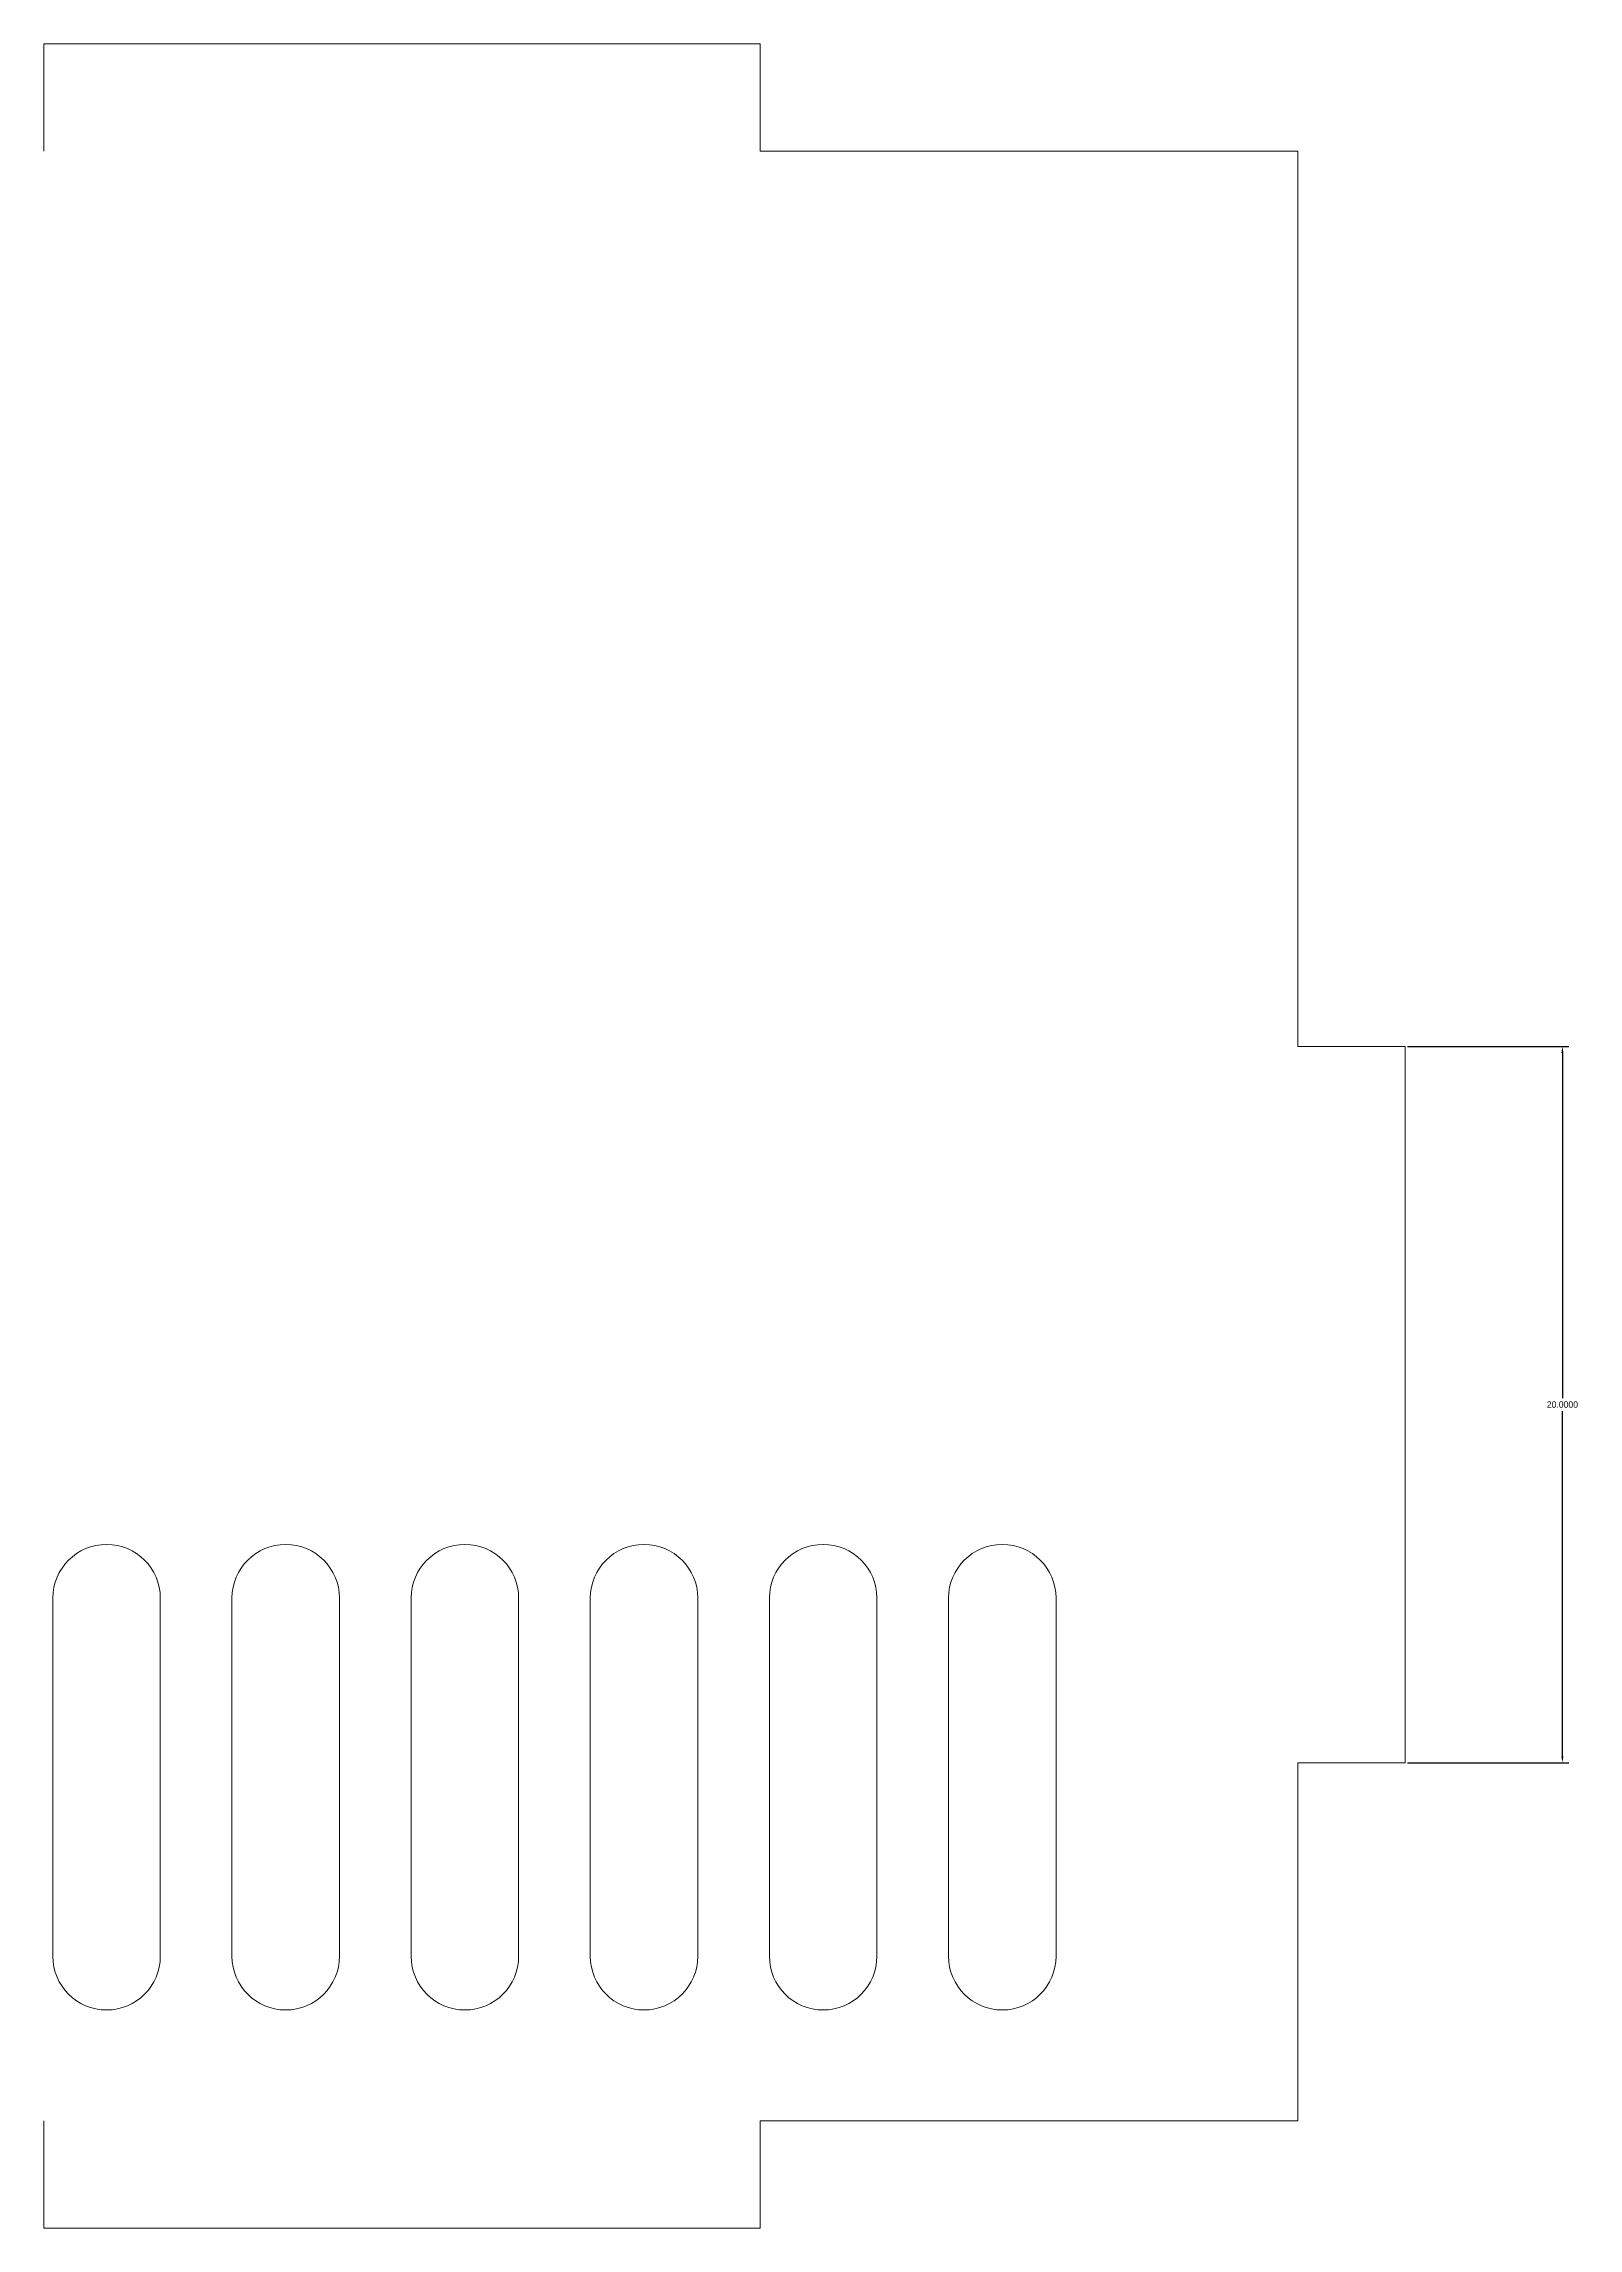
# Model space of a CAD drawing. Header units: millimetres. Extents: x 277 to 555, y 355 to 658.
# Drawn here: x 495.8 to 538.6, y 594.4 to 655.4 of the extents above; entities that cross this region are included whole.
import ezdxf

# ---------------------------------------------------------------- set-up
doc = ezdxf.new("R2010")
doc.units = ezdxf.units.MM
doc.layers.add('3', color=7, linetype='Continuous')
doc.dimstyles.get("Standard").update_dxf_attribs({"dimtxt": 0.18, "dimasz": 0.18, "dimexe": 0.18, "dimexo": 0.0625, "dimgap": 0.09, "dimtad": 0, "dimtih": 1, "dimtoh": 1, "dimdec": 4, "dimzin": 0, "dimdsep": 46, "dimtxsty": 'Standard', "dimcen": 0.09, "dimadec": 0, "dimazin": 0, "dimtfac": 1, "dimtdec": 4, "dimtofl": 0, "dimtmove": 0, "dimatfit": 3, "dimfxl": 1, "dimtolj": 1, "dimtzin": 0, "dimarcsym": 0})

msp = doc.modelspace()

# ---------------------------------------------------------------- blocks, each defined once
blk = doc.blocks.new('*D9')
at = {"color": 0, "lineweight": -2}
for p, q in [((533.852, 627.43), (538.356, 627.43)), ((538.176, 627.25), (538.176, 617.61)), ((538.176, 607.61), (538.176, 617.25)), ((533.852, 607.43), (538.356, 607.43))]:
    blk.add_line(p, q, dxfattribs=at)
at = {"color": 0, "lineweight": 18}
for points in [[(538.206, 627.25), (538.146, 627.25), (538.176, 627.43)], [(538.146, 607.61), (538.206, 607.61), (538.176, 607.43)]]:
    blk.add_solid(points, dxfattribs=at)
at = {"layer": 'Defpoints', "color": 0, "lineweight": 18}
for p in [(533.79, 627.43), (533.79, 607.43), (538.176, 607.43)]:
    blk.add_point(p, dxfattribs=at)
at = {"color": 0, "lineweight": 18, "insert": (538.176, 617.43), "char_height": 0.18, "attachment_point": 5}
blk.add_mtext('\\A1;20.0000', dxfattribs=at)

# ---------------------------------------------------------------- dimensions: what is measured, and where the dimension line sits
at = {"lineweight": 18}
dim = msp.add_linear_dim(base=(538.17646, 607.43013), p1=(533.78992, 627.43013), p2=(533.78992, 607.43013), angle=90, dimstyle='Standard', dxfattribs=at)
dim.commit()
dim.dimension.update_dxf_attribs({"geometry": '*D9', "text_midpoint": (538.17646, 617.43013)})

# ---------------------------------------------------------------- linework, layer by layer
at = {"lineweight": 18}
for p, q in [((496.04416, 602.02611), (496.04416, 612.02611)), ((499.04416, 612.02611), (499.04416, 602.02611)), ((501.04416, 602.02611), (501.04416, 612.02611)), ((504.04416, 612.02611), (504.04416, 602.02611)), ((506.04416, 602.02611), (506.04416, 612.02611)), ((509.04416, 612.02611), (509.04416, 602.02611)), ((511.04416, 602.02611), (511.04416, 612.02611)), ((514.04416, 612.02611), (514.04416, 602.02611)), ((516.04416, 602.02611), (516.04416, 612.02611)), ((519.04416, 612.02611), (519.04416, 602.02611)), ((521.04416, 602.02611), (521.04416, 612.02611)), ((524.04416, 612.02611), (524.04416, 602.02611))]:
    msp.add_line(p, q, dxfattribs=at)
for centre, start, end in [((497.54416, 612.02611), 0, 180), ((502.54416, 612.02611), 0, 180), ((507.54416, 612.02611), 0, 180), ((512.54416, 612.02611), 0, 180), ((517.54416, 612.02611), 0, 180), ((522.54416, 612.02611), 0, 180), ((497.54416, 602.02611), 180, 0), ((502.54416, 602.02611), 180, 0), ((507.54416, 602.02611), 180, 0), ((512.54416, 602.02611), 180, 0), ((517.54416, 602.02611), 180, 0), ((522.54416, 602.02611), 180, 0)]:
    msp.add_arc(centre, 1.5, start, end, dxfattribs=at)
at = {"layer": '3', "linetype": 'Continuous', "lineweight": 18}
for p, q in [((515.78992, 655.43013), (495.78986, 655.43013)), ((495.78986, 655.43013), (495.78986, 652.43013)), ((515.78992, 652.43013), (515.78992, 655.43013)), ((530.78992, 652.43013), (515.78992, 652.43013)), ((530.78992, 627.43013), (530.78992, 652.43013)), ((533.78992, 627.43013), (530.78992, 627.43013)), ((533.78992, 607.43013), (533.78992, 627.43013)), ((530.78992, 597.43007), (530.78992, 607.43013)), ((530.78992, 607.43013), (533.78992, 607.43013)), ((495.78986, 597.43007), (495.78986, 594.43013)), ((515.78992, 594.43013), (515.78992, 597.43007)), ((515.78992, 597.43007), (530.78992, 597.43007)), ((495.78986, 594.43013), (515.78992, 594.43013))]:
    msp.add_line(p, q, dxfattribs=at)

msp.set_redraw_order([(e.dxf.handle, doc.entitydb.next_handle()) for e in msp.query("TEXT MTEXT ATTDEF DIMENSION ARC_DIMENSION")])  # texts and dimensions are drawn at this point

doc.saveas('drawing.dxf')
